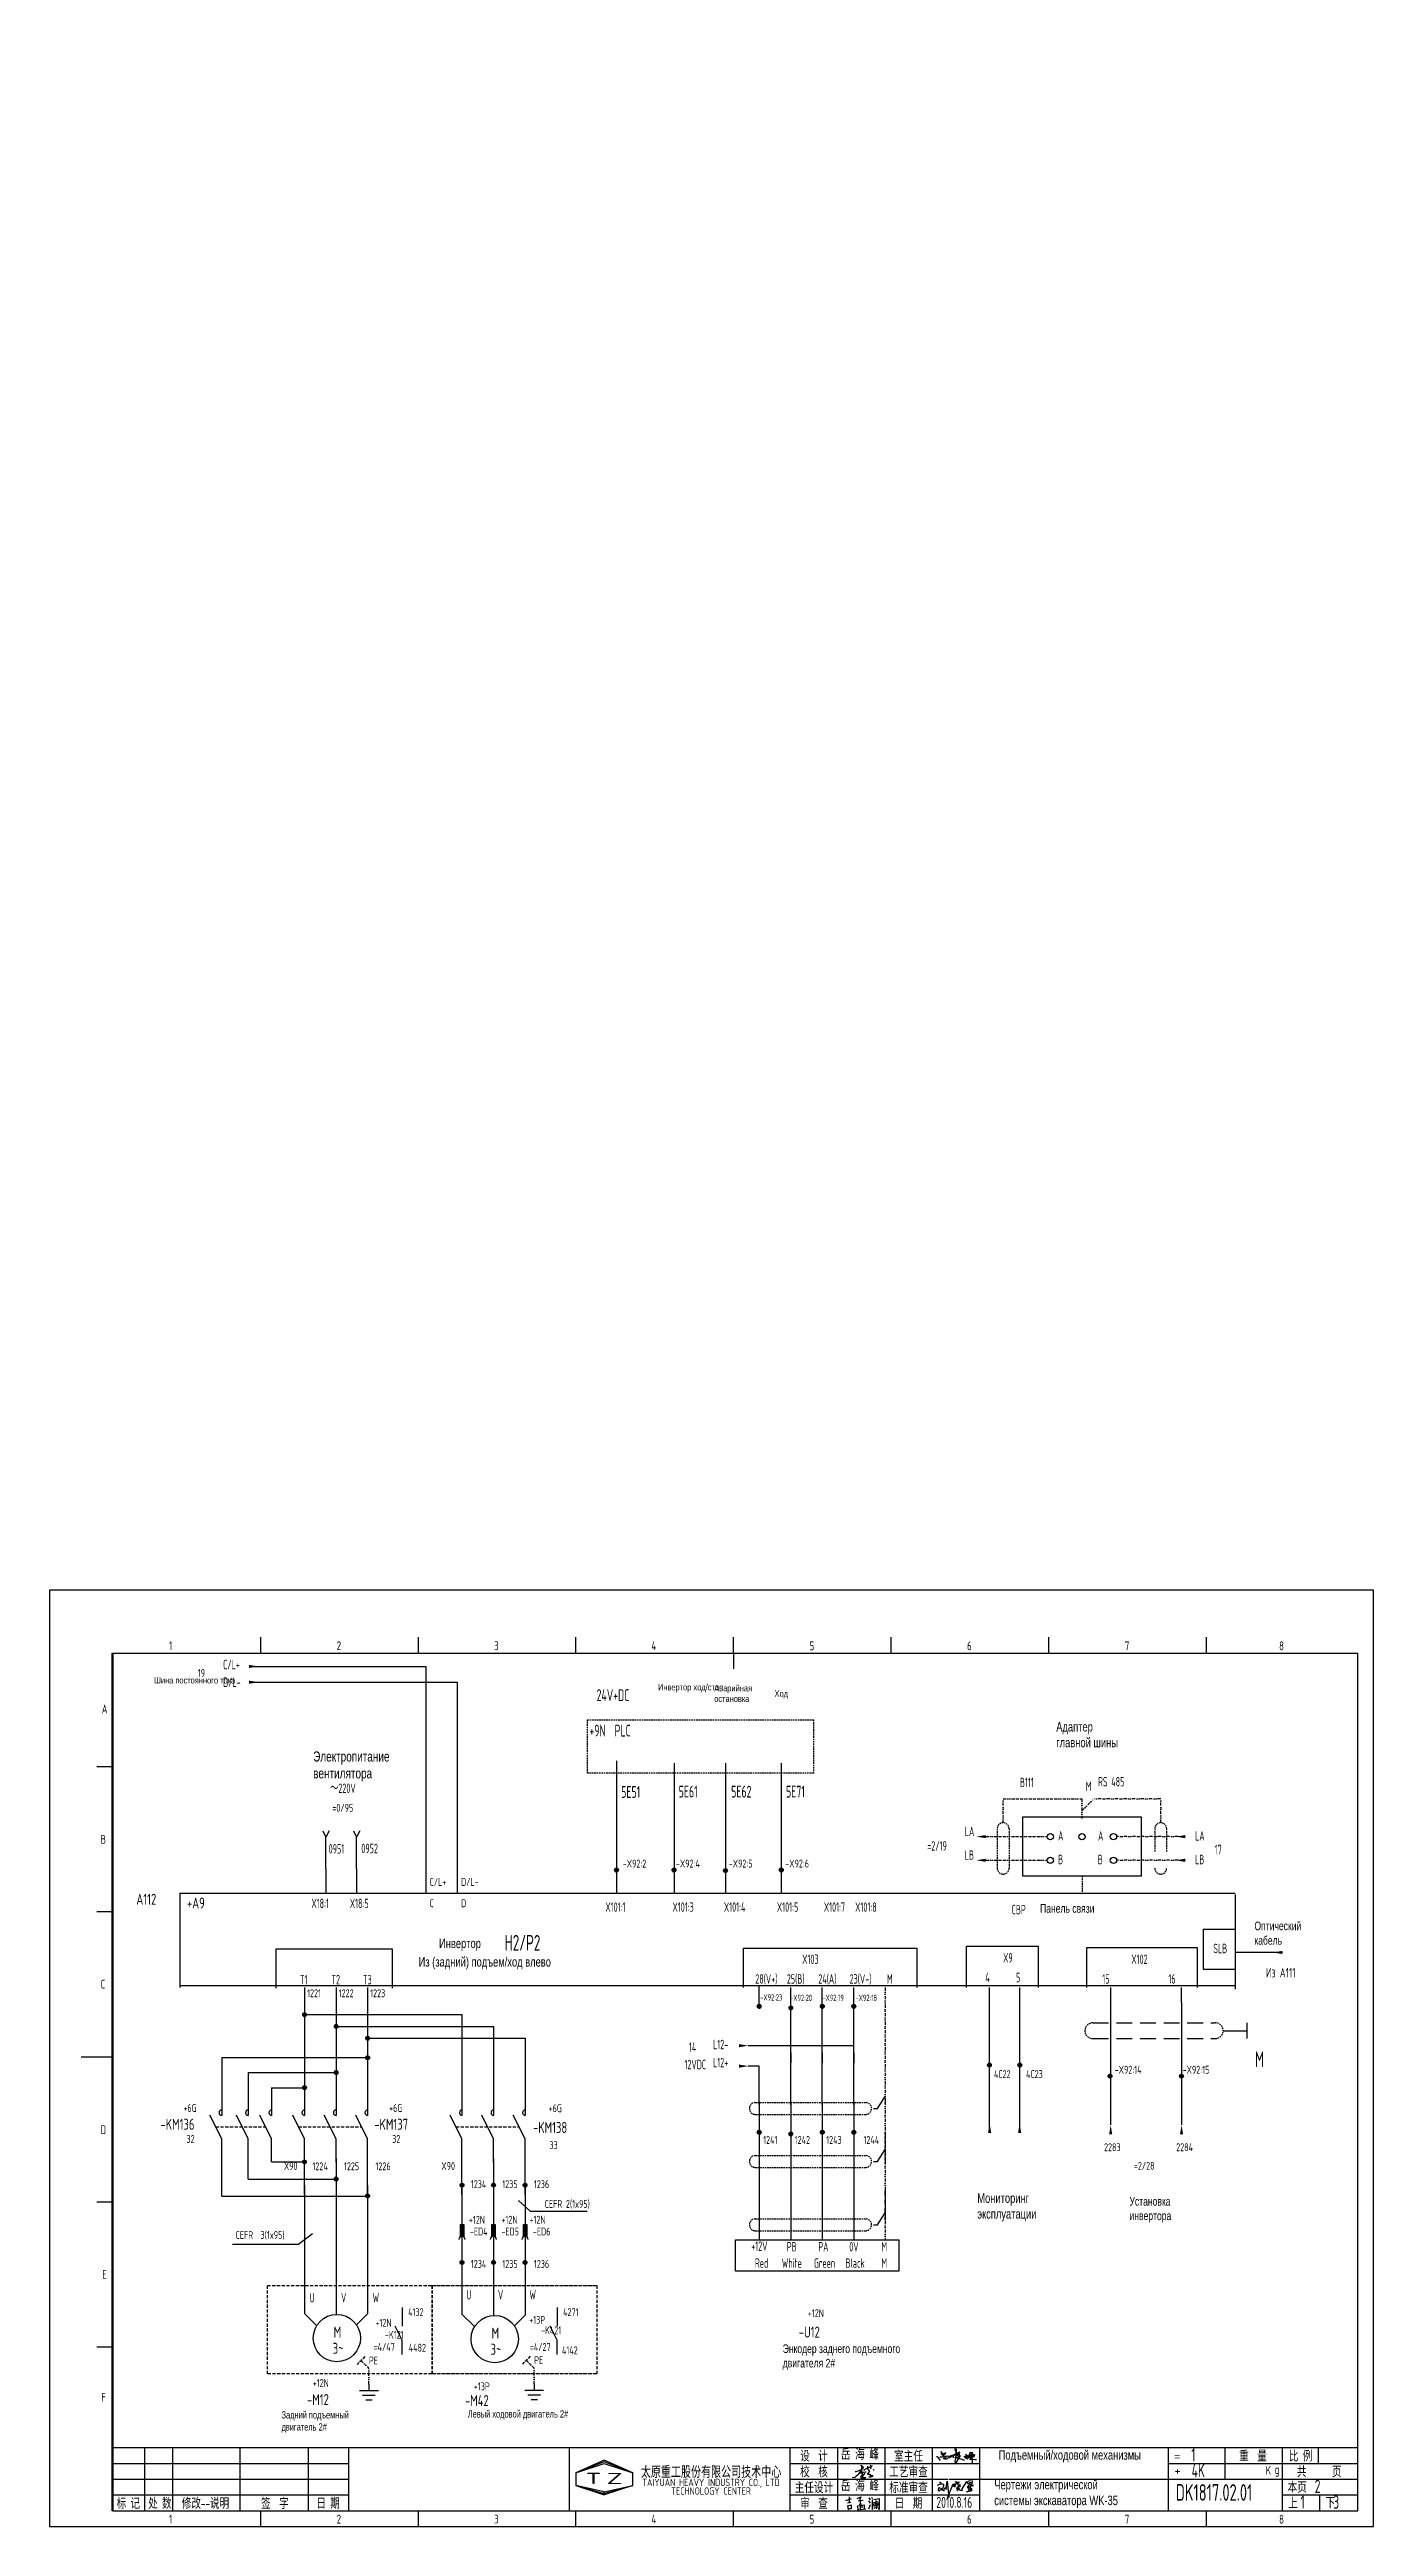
# Model space of a CAD drawing. Extents: x -2695 to 6320, y -2108 to 2608.
# Drawn here: x 478 to 898, y 121 to 906 of the extents above; entities that cross this region are included whole.
import ezdxf
from ezdxf.enums import TextEntityAlignment as Align

# ---------------------------------------------------------------- set-up
doc = ezdxf.new("R2010")
doc.units = 0
doc.header["$LTSCALE"] = 2
for name, pattern in [('DASHED2', [0.375, 0.25, -0.125]), ('DIVIDE', [1.25, 0.5, -0.25, 0, -0.25, 0, -0.25]), ('HIDDEN', [0.375, 0.25, -0.125])]:
    doc.linetypes.add(name, pattern=pattern)
doc.layers.get('0').update_dxf_attribs({"linetype": 'CONTINUOUS'})
for name, color, linetype in [('01', 7, 'CONTINUOUS'), ('11', 3, 'CONTINUOUS'), ('CONTINUOUS', 7, 'CONTINUOUS'), ('DASHED', 2, 'DASHED2'), ('DIVIDE', 1, 'DIVIDE')]:
    doc.layers.add(name, color=color, linetype=linetype)
doc.styles.add('ROMAN', font='ROMANC.shx', dxfattribs={"width": 0.7, "height": 0.7})
doc.styles.add('ROMANS', font='romans', dxfattribs={"width": 0.67, "bigfont": 'hzlib'})
doc.styles.get("Standard").update_dxf_attribs({"font": 'isocp.shx', "width": 0.707, "bigfont": 'dfst.shx'})

msp = doc.modelspace()

# ---------------------------------------------------------------- texts
at = {"ltscale": 2, "width": 0.67}
for s, p in [('-X92:23', (703.61, 287.42)), ('-X92:20', (713.09, 287.28)), ('-X92:19', (723.33, 287.28)), ('-X92:18', (733.84, 287.28))]:
    msp.add_text(s, height=2, dxfattribs=at).set_placement(p)
at = {"width": 0.707}
for s, p in [('1', (840.37, 141.25)), ('4K', (840.47, 136.23)), ('2', (879.53, 131.25)), ('1', (875.02, 126.25)), ('3', (885.41, 126.25))]:
    msp.add_text(s, height=4.2, dxfattribs=at).set_placement(p)
at = {"insert": (895.97, 906.21), "char_height": 3, "attachment_point": 1}
msp.add_mtext('\\f华文行楷|b0|i0|c134|p2;', dxfattribs=at)
at = {"ltscale": 2, "attachment_point": 1}
for s, insert, char_height, width in [('{\\fArial|b0|i0|c204|p34;Шина постоянного тока}', (511.32, 389.99), 2, 21.6275), ('{\\fArial|b0|i0|c204|p34;Инвертор ход/стоп}', (671.18, 387.79), 2, 16.3122), ('{\\fArial|b0|i0|c204|p34;Аварийная остановка}', (689.03, 387.48), 2, 16.3122), ('{\\fArial|b0|i0|c204|p34;Ход}', (708.17, 385.77), 2, 16.3122), ('{\\fArial|b0|i0|c204|p34;Адаптер главной шины}', (797.53, 375.75), 3, 20.2181), ('{\\fArial|b0|i0|c204|p34;\\H0.9167x;Электропитание вентилятора}', (561.79, 366.44), 3.5, 36.7449), ('{\\fArial|b0|i0|c204|p34;\\H0.9167x;Панель связи}', (792.39, 318.02), 3, 20.2181), ('{\\fArial|b0|i0|c204|p34;Инвертор}', (601.72, 307.05), 3, 24.8503), ('{\\fArial|b0|i0|c204|p34;\\H0.9167x;Оптический кабель}', (860.4, 312.47), 3, 20.2181), ('{\\fArial|b0|i0|c204|p34;Из (задний) подъем/ход влево}', (595.25, 301.19), 3, 42.4251), ('{\\fArial|b0|i0|c204|p34;Мониторинг эксплуатации}', (772.48, 226.26), 3, 20.2181), ('{\\fArial|b0|i0|c204|p34;\\H0.9167x;Установка инвертора}', (820.76, 225.12), 3, 20.2181), ('{\\fArial|b0|i0|c204|p34;\\H0.9167x;Энкодер заднего подъемного двигателя 2#}', (710.75, 178.38), 3, 42.7507), ('{\\fArial|b0|i0|c204|p34;\\H0.9167x;\\C6;Задний подъемный двигатель 2#}', (551.76, 157.16), 2.5, 29.1674), ('\\pi1.9915;{\\fArial|b0|i0|c204|p34;\\H0.9167x;\\C6;Левый ходовой двигатель 2#}', (608.86, 157.45), 2.5, 34.5403), ('{\\fArial|b0|i0|c204|p34;Подъемный/ходовой механизмы}', (779.26, 144.79), 3, 44.6913), ('{\\fArial|b0|i0|c204|p34;Чертежи электрической системы экскаватора WK-35}', (777.86, 135.39), 3, 44.5239)]:
    msp.add_mtext(s, dxfattribs=dict(at, insert=insert, char_height=char_height, width=width))
at = {"char_height": 3.5, "attachment_point": 1}
for s, insert, width in [('岳 海 峰', (729.19, 145.25), 12.9495), ('岳 海 峰', (729.19, 135.25), 12.9495), ('2010.8.16', (759.49, 130.02), 12.1142)]:
    msp.add_mtext(s, dxfattribs=dict(at, insert=insert, width=width))
at = {"layer": '01', "linetype": 'HIDDEN', "width": 0.67}
for s, p in [('0951', (566.71, 334.05)), ('0952', (577.08, 334.15))]:
    msp.add_text(s, height=3, dxfattribs=at).set_placement(p)
at = {"layer": '01', "color": 6, "ltscale": 2, "width": 0.67}
for s, p in [('X101:1', (654.5, 315.56)), ('X101:3', (675.79, 315.56)), ('X101:4', (692.1, 315.56)), ('X101:5', (708.91, 315.56)), ('X101:7', (723.81, 315.56)), ('X101:8', (733.74, 315.56))]:
    msp.add_text(s, height=3, dxfattribs=at).set_placement(p)
at = {"layer": '11', "color": 6, "linetype": 'ByBlock', "ltscale": 2, "width": 0.67}
for s, p in [('+12N', (611.2, 216.66)), ('+12N', (621.51, 216.66)), ('+12N', (630.41, 216.66)), ('4132', (591.92, 187.34)), ('4271', (641.07, 187.34)), ('+12N', (581.57, 183.97)), ('+13P', (630.34, 184.9)), ('4482', (592.11, 176.06)), ('4142', (640.73, 175.24)), ('+12N', (561.67, 164.88)), ('+13P', (612.76, 163.81))]:
    msp.add_text(s, height=2.5, dxfattribs=at).set_placement(p)
at = {"layer": '11', "color": 7, "linetype": 'ByBlock', "ltscale": 2, "width": 0.67}
msp.add_text('+12N', height=2.5, dxfattribs=at).set_placement((718.72, 187.01))
at = {"layer": '11', "width": 0.707}
msp.add_text('DK1817.02.01', height=5.25, dxfattribs=at).set_placement((835.43, 128.79))
at = {"layer": 'CONTINUOUS', "linetype": 'Continuous', "style": 'ROMAN'}
for s, height, width, p in [('1', 2.8, 0.7, (516.09, 398.56)), ('2', 2.8, 0.7, (569.25, 398.56)), ('3', 2.8, 0.7, (619.22, 398.56)), ('4', 2.8, 0.7, (669.12, 398.56)), ('5', 2.8, 0.7, (719.26, 398.52)), ('6', 2.8, 0.7, (769.23, 398.52)), ('7', 2.8, 0.7, (819.27, 398.52)), ('8', 2.8, 0.7, (868.22, 398.52)), ('A', 2.8, 0.7, (494.73, 378.47)), ('B', 2.8, 0.7, (494.34, 337.16)), ('C', 2.8, 0.7, (494.34, 291.21)), ('D', 2.8, 0.7, (494.34, 245.05)), ('E', 2.8, 0.7, (494.89, 199.16)), ('F', 2.8, 0.7, (494.54, 160.16)), ('T', 3.5, 1.8, (648.16, 134.12)), ('Z', 3.5, 1.8, (654.86, 134.12)), ('K', 2.8, 0.7, (864, 137.02)), ('g', 2.8, 0.7, (866.83, 137.28)), ('1', 2.8, 0.7, (516.09, 121.56)), ('2', 2.8, 0.7, (569.25, 121.56)), ('3', 2.8, 0.7, (619.22, 121.56)), ('4', 2.8, 0.7, (669.12, 121.56)), ('5', 2.8, 0.7, (719.26, 121.52)), ('6', 2.8, 0.7, (769.23, 121.52)), ('7', 2.8, 0.7, (819.27, 121.52)), ('8', 2.8, 0.7, (868.22, 121.52))]:
    msp.add_text(s, height=height, dxfattribs=dict(at, width=width)).set_placement(p)
at = {"layer": 'CONTINUOUS', "width": 0.67}
for s, height, p in [('C/L+', 3, (533.24, 392.48)), ('D/L-', 3, (533.24, 386.89)), ('～220V', 3, (567.18, 353.26)), ('B111', 3, (786.02, 355.11)), (' M', 3, (805.7, 353.86)), ('RS 485', 3, (810.79, 355.33)), ('=2/19', 3, (756.63, 334.97)), ('LA', 3, (768.52, 339.56)), (' A', 3, (796.93, 338.16)), ('A', 3, (810.79, 338.16)), ('LA', 3, (841.57, 338.16)), ('LB', 3, (768.52, 332.06)), (' B', 3, (796.93, 330.66)), ('B', 3, (810.7, 330.66)), ('LB', 3, (841.57, 330.66)), ('17', 3, (847.8, 333.81)), (' CBP', 3, (782.2, 314.77)), ('L12-', 3, (688.67, 271.99)), ('12VDC', 3, (679.6, 265.63)), ('14', 3, (681.01, 271.15)), ('L12+', 3, (688.67, 266.26)), ('M', 5, (860.55, 266.3))]:
    msp.add_text(s, height=height, dxfattribs=at).set_placement(p)
at = {"layer": 'CONTINUOUS', "color": 7, "width": 0.67}
for s, height, p in [('C/L+', 2.5, (598.74, 323.79)), ('D/L-', 2.5, (608.74, 323.79)), ('X18:1', 3, (561.24, 316.74)), ('X18:5', 3, (573.43, 316.74)), ('C', 2.5, (598.74, 317.03)), ('D', 2.5, (608.74, 317.03)), ('H2/P2', 5, (622.52, 303.25)), ('  X103', 3, (714.55, 299.03)), ('  X9', 3, (778.3, 299.48)), ('  X102', 3, (818.98, 299.03)), ('SLB', 3, (847.36, 302.43)), ('T1', 3, (557.59, 292.55)), ('T2', 3, (567.59, 292.55)), ('T3', 3, (577.59, 292.55)), ('28(V+)', 3, (702.05, 292.78)), ('25(B)', 3, (712.05, 292.78)), ('24(A)', 3, (722.05, 292.78)), ('23(V-)', 3, (731.97, 292.78)), ('M', 3, (743.82, 292.78)), ('4', 3, (775.03, 293.23)), ('5', 3, (784.77, 293.23)), ('15', 3, (812.16, 292.78)), ('16', 3, (833.11, 292.78)), ('+12V', 3, (700.78, 208.04)), ('Red', 3, (701.93, 202.66)), ('White', 3, (710.46, 202.66)), ('PB', 3, (712.05, 207.84)), ('Green', 3, (720.66, 202.66)), ('PA', 3, (722.05, 207.84)), ('Black', 3, (730.68, 202.66)), ('0V', 3, (731.87, 207.84)), ('M', 3, (742.05, 207.84)), ('M', 3, (742.05, 202.66))]:
    msp.add_text(s, height=height, dxfattribs=at).set_placement(p)
at = {"layer": 'CONTINUOUS', "color": 7, "style": 'ROMANS', "width": 0.67}
for s, p in [('A112', (505.7, 317.78)), ('-U12', (715.87, 180.53))]:
    msp.add_text(s, height=3.5, dxfattribs=at).set_placement(p)
at = {"layer": 'CONTINUOUS', "color": 1, "style": 'ROMANS', "width": 0.67}
msp.add_text('+A9', height=3.5, dxfattribs=at).set_placement((521.75, 316.61))
at = {"layer": 'CONTINUOUS', "style": 'ROMANS', "width": 0.67}
msp.add_text('Из A111', height=3.003, dxfattribs=at).set_placement((864.01, 294.73))
at = {"layer": 'CONTINUOUS', "color": 6, "width": 0.67}
for s, height, p in [('+6G', 2.5, (520.64, 252.1)), ('+6G', 2.5, (585.89, 252.1)), ('+6G', 2.5, (636.49, 252.01)), ('32', 2.5, (521.61, 242.27)), ('32', 2.5, (586.86, 242.27)), ('X90', 2.5, (552.51, 233.7)), ('X90', 2.5, (602.46, 233.7)), ('33', 2.5, (636.74, 240.3)), ('CEFR 2(1x95)', 2.5, (635.25, 221.67)), ('CEFR  3(1x95)', 2.5, (537.19, 211.82)), ('U', 3, (560.64, 191.7)), ('V', 3, (570.64, 191.7)), ('W', 3, (580.64, 191.7)), ('U', 3, (610.41, 192.62)), ('V', 3, (620.41, 192.62)), ('W', 3, (630.41, 192.62))]:
    msp.add_text(s, height=height, dxfattribs=at).set_placement(p)
at = {"layer": 'CONTINUOUS', "color": 6, "style": 'ROMANS', "width": 0.67}
for s, p in [('-KM136', (513.36, 246.42)), ('-KM137', (581.18, 246.42)), ('-KM138', (631.54, 245.41)), ('M', (568.3, 180.5)), ('M', (618.4, 180.19)), ('3~', (567.98, 175.37)), ('3~', (618.08, 175.06)), ('-M12', (559.83, 159.11)), ('-M42', (609.94, 158.8))]:
    msp.add_text(s, height=3.5, dxfattribs=at).set_placement(p)
at = {"layer": 'CONTINUOUS', "width": 0.67}
for s, p in [('设  计', (720.66, 143.12)), ('室主任', (750.66, 143.12)), ('重  量', (859.96, 143.12)), ('比 例', (875.06, 143.12)), ('主任设计', (720.66, 133.12)), ('校  核', (720.66, 138.12)), ('标准审查', (750.66, 133.12)), ('工艺审查', (750.66, 138.12)), ('本页', (873.96, 133.23)), ('共      页', (880.96, 138.13)), ('标 记', (503.16, 128.12)), ('处 数', (513.16, 128.12)), ('修改--说明', (527.63, 128.12)), ('签  字', (549.66, 128.12)), ('日 期', (566.54, 128.12)), ('审  查', (720.66, 128.12)), ('日  期', (750.66, 128.12)), ('上', (872.66, 128.14)), ('下', (884.48, 128.14))]:
    msp.add_text(s, height=3.5, dxfattribs=at).set_placement(p, align=Align.MIDDLE)
at = {"layer": 'CONTINUOUS', "linetype": 'Continuous', "style": 'ROMAN'}
for s, p in [('=', (834.89, 141.67)), ('+', (835, 136.94))]:
    msp.add_text(s, height=2.8, dxfattribs=at).set_placement(p)
at = {"layer": 'CONTINUOUS', "insert": (688.02, 135.19), "char_height": 3.3, "width": 50, "attachment_point": 5, "line_spacing_factor": 0.7125}
msp.add_mtext('{\\f宋体|b0|i0|c134|p2;太原重工股份有限公司技术中心\\P\\Fromans.shx;\\H0.6969x;TAIYUAN HEAVY INDUSTRY CO., LTD\\PTECHNOLOGY CENTER}', dxfattribs=at)
at = {"layer": 'DASHED', "color": 7, "width": 0.67}
for s, p in [('19', (525.2, 390.06)), ('=0/95', (567.89, 347.29)), ('1241', (704.55, 241.96)), ('1242', (714.55, 241.96)), ('1243', (724.55, 241.96)), ('1244', (736.36, 241.96)), ('=2/28', (822.16, 233.77))]:
    msp.add_text(s, height=2.5, dxfattribs=at).set_placement(p)
at = {"layer": 'DASHED', "color": 0, "width": 0.67}
for s, height, p in [('24V+DC', 3.75, (651.71, 382.42)), ('+9N  PLC', 3.75, (649.42, 371.16)), ('5E51', 3.75, (659.51, 351.69)), ('5E61', 3.75, (677.76, 351.81)), ('5E62', 3.75, (694.4, 351.81)), ('5E71', 3.75, (711.82, 351.81)), ('-X92:2', 2.5, (660.01, 329.61)), ('-X92:4', 2.5, (676.88, 329.61)), ('-X92:5', 2.5, (693.64, 329.61)), ('-X92:6', 2.5, (711.56, 329.61)), ('-X92:14', 2.5, (816.07, 264.24)), ('-X92:15', 2.5, (837.62, 264.24))]:
    msp.add_text(s, height=height, dxfattribs=at).set_placement(p)
at = {"layer": 'DASHED', "color": 6, "width": 0.67}
for s, p in [('1221', (559.87, 288.48)), ('1222', (569.87, 288.48)), ('1223', (579.87, 288.48)), ('1224', (561.57, 233.61)), ('1225', (571.57, 233.61)), ('1226', (581.57, 233.61)), ('1234', (611.81, 227.93)), ('1235', (621.81, 227.93)), ('1236', (631.81, 227.93)), ('-ED4', (611.51, 212.91)), ('-ED5', (621.51, 212.91)), ('-ED6', (631.51, 212.91)), ('1234', (611.81, 202.62)), ('1235', (621.81, 202.62)), ('1236', (631.81, 202.62)), ('      -K121', (577.44, 180.17)), ('      -K421', (626.98, 181.59)), ('PE', (579.47, 171.99)), ('=4/47', (580.99, 176.31)), ('=4/27', (630.55, 176.31)), ('PE', (631.91, 172.1))]:
    msp.add_text(s, height=2.5, dxfattribs=at).set_placement(p)
at = {"layer": 'DASHED', "color": 1, "width": 0.67}
for s, p in [('4C22', (777.76, 262.84)), ('4C23', (787.94, 262.84)), ('2283', (812.69, 239.65)), ('2284', (835.57, 239.65))]:
    msp.add_text(s, height=2.5, dxfattribs=at).set_placement(p)

# ---------------------------------------------------------------- blocks, each defined once
blk = doc.blocks.new('A$C5BE500A0')
for p, q in [((0, 24.1), (1.5, 23.9)), ((1.5, 23.9), (12.6, 10.8)), ((11.6, 21), (13.8, 22.8)), ((13.8, 22.8), (17.9, 23.5)), ((15.3, 41.2), (22.2, 26.1)), ((15.3, 40.1), (15.3, 41.2)), ((15.4, 37.7), (15.3, 40.1)), ((15.4, 32.4), (21, 34.6)), ((15.5, 31.8), (15.4, 32.4)), ((19.1, 30.1), (15.5, 31.8)), ((17.9, 23.5), (26, 24.9)), ((22.2, 26.1), (19.1, 30.1)), ((21, 34.6), (24.5, 35.1)), ((22.6, 18.1), (23.6, 19.3)), ((23.7, 17.3), (22.6, 18.1)), ((23.3, 27.9), (23.1, 27.8)), ((25.3, 29.5), (23.3, 27.9)), ((23.6, 19.3), (25.8, 19.9)), ((24.5, 35.1), (28.2, 35.6)), ((26.1, 16.2), (24.9, 15)), ((26.8, 30.7), (25.3, 29.5)), ((25.8, 19.9), (29.2, 20.8)), ((26, 24.9), (36.8, 26.1)), ((28.4, 20), (26.1, 16.2)), ((29.4, 34), (26.8, 30.7)), ((28.2, 35.6), (30.2, 36.8)), ((29.4, 15.2), (28.2, 15.7)), ((29.5, 22.1), (28.4, 20)), ((29.2, 20.8), (33, 21.4)), ((30.2, 38), (29.4, 34)), ((32.4, 15.1), (29.4, 15.2)), ((30.2, 22.7), (29.5, 22.1)), ((30.2, 36.8), (30.2, 38)), ((31.6, 22.6), (30.2, 22.7)), ((32.8, 22.1), (31.6, 22.6)), ((35, 16.2), (32.4, 15.1)), ((33, 21.4), (32.8, 22.1)), ((37.6, 17.7), (35, 16.2)), ((36.8, 26.1), (40.9, 26)), ((39.7, 20.3), (37.6, 17.7)), ((40.8, 21.6), (39.7, 20.3)), ((40.2, 22.8), (44.3, 25.4)), ((41.7, 24.4), (40.8, 21.6)), ((40.9, 26), (41.7, 24.4)), ((44.3, 25.4), (50.6, 27.7)), ((44.7, 18.7), (49.1, 22.6)), ((49.1, 22.6), (54.4, 27.2)), ((50.6, 27.7), (56.2, 29.3)), ((54.4, 27.2), (59.1, 30.4)), ((56.8, 20.6), (55.9, 19.6)), ((56.2, 29.3), (60.8, 29.6)), ((56.7, 31.7), (57.4, 29.6)), ((57.6, 25), (56.8, 20.6)), ((57.4, 29.6), (57.6, 25)), ((59.1, 30.4), (64.7, 33.7)), ((60.8, 29.6), (62.2, 29.2)), ((66.6, 21), (62.5, 20.6)), ((62.5, 20.6), (75.7, 18.4)), ((64.5, 17.9), (63.3, 8.5)), ((63.3, 8.5), (63.5, 0.1)), ((63.5, 0.1), (64.3, 0)), ((64.3, 0), (67.5, 2.5)), ((64.4, 48.9), (64.5, 51.6)), ((65.3, 44.3), (64.4, 48.9)), ((64.5, 51.6), (65.9, 52.2)), ((67.1, 48.5), (64.5, 17.9)), ((64.7, 33.7), (72, 37.3)), ((67.5, 39.5), (65.3, 44.3)), ((65.9, 52.2), (66.5, 51.5)), ((66.5, 51.5), (67.1, 48.5)), ((69.8, 21.4), (66.6, 21)), ((70.3, 36.3), (67.5, 39.5)), ((67.5, 2.5), (73.8, 13.7)), ((68.3, 28.6), (72.6, 29.4)), ((69.3, 29), (68.3, 28.6)), ((72, 30.5), (69.3, 29)), ((69.9, 34.1), (69.7, 33.3)), ((69.7, 33.3), (71.9, 33.6)), ((76.7, 24.1), (69.8, 21.4)), ((74.6, 36.5), (69.9, 34.1)), ((73.8, 32.8), (70.3, 36.3)), ((71.9, 33.6), (75.3, 34.2)), ((72, 37.3), (77.8, 39)), ((74.8, 31.8), (72, 30.5)), ((72.6, 29.4), (78.2, 30.4)), ((77.7, 30.8), (73.8, 32.8)), ((73.8, 13.7), (77.7, 20)), ((79.7, 39.2), (74.6, 36.5)), ((76.7, 32.6), (74.8, 31.8)), ((75.3, 34.2), (77, 34.5)), ((75.7, 18.4), (81.9, 16.6)), ((77.7, 33.5), (76.7, 32.6)), ((79.9, 25.4), (76.7, 24.1)), ((77, 34.5), (78, 34.1)), ((78, 34.1), (77.7, 33.5)), ((80.1, 30.5), (77.7, 30.8)), ((77.7, 20), (81.2, 25.6)), ((77.8, 39), (79.7, 39.2)), ((78.2, 30.4), (80.1, 30.5)), ((82.1, 26.9), (79.9, 25.4)), ((81.2, 25.6), (82.1, 26.9)), ((81.9, 16.6), (87.3, 14.8)), ((87.3, 14.8), (91.3, 12.9)), ((91.3, 12.9), (94.8, 12.6)), ((94.5, 25.2), (94.9, 23.9)), ((94.8, 12.6), (95.8, 12.8)), ((94.9, 23.9), (95.3, 23)), ((95.3, 23), (95.8, 22.8)), ((95.8, 22.8), (97, 23.3)), ((97, 23.3), (97.8, 25.3)), ((98.5, 23.8), (97.4, 25.9)), ((97.8, 25.3), (100.8, 27)), ((101.1, 23.3), (98.5, 23.8)), ((99, 31.4), (100.1, 32)), ((100.7, 21.1), (99.2, 17.4)), ((99.2, 17.4), (101.9, 20.9)), ((100.1, 32), (101.1, 31.6)), ((102.1, 27.7), (100.7, 21.1)), ((100.8, 27), (103.5, 26.5)), ((101.1, 31.6), (102.1, 30.6)), ((103.3, 23.7), (101.1, 23.3)), ((101.9, 20.9), (103.1, 21.8)), ((102.1, 30.6), (102.1, 27.7)), ((103.1, 21.8), (103.7, 20.1)), ((104.7, 23.9), (103.3, 23.7)), ((103.5, 26.5), (104.5, 25.2)), ((103.7, 20.1), (103.9, 18.5)), ((103.9, 18.5), (105, 16.1)), ((104.2, 28.7), (108.3, 26.3)), ((104.5, 25.2), (104.7, 23.9)), ((105, 16.1), (106.4, 15.7)), ((106.4, 15.7), (107.7, 17.3)), ((107.7, 17.3), (110.9, 22.6)), ((108.3, 26.3), (115.7, 20.2)), ((110.9, 22.6), (113.3, 30.9)), ((111.7, 21.6), (125.7, 23.5)), ((115.4, 22.1), (111.7, 21.6)), ((112.9, 30.9), (112.3, 30.9)), ((117.4, 32.7), (112.9, 30.9)), ((112.9, 26.9), (127.4, 26.5)), ((124.7, 26.6), (112.9, 26.9)), ((113.3, 30.9), (114.4, 35)), ((113.4, 15.2), (124.8, 14.7)), ((114.4, 35), (115.4, 38.4)), ((115.4, 38.4), (118.1, 38.8)), ((122.5, 23.3), (115.4, 22.1)), ((115.7, 20.2), (118.5, 18.9)), ((116.7, 30.8), (120.9, 31.8)), ((122.1, 34.8), (117.4, 32.7)), ((118.1, 38.8), (123.3, 38.3)), ((118.5, 18.9), (120.8, 19.6)), ((120.8, 19.6), (121.1, 20.7)), ((120.9, 31.8), (124.1, 32)), ((121.7, 31.5), (122.2, 1.9)), ((123, 28.1), (121.7, 31.5)), ((124.7, 36.8), (122.1, 34.8)), ((126.4, 24.6), (122.5, 23.3)), ((128.2, 25.5), (123, 28.1)), ((123.3, 38.3), (124.7, 36.8)), ((124.1, 32), (129.1, 31.3)), ((128.1, 26.7), (124.7, 26.6)), ((124.8, 14.7), (132, 14.1)), ((125.7, 23.5), (130.1, 23.8)), ((127.4, 26.5), (126.4, 24.6)), ((130.2, 28.3), (128.1, 26.7)), ((130.5, 24.3), (128.2, 25.5)), ((129.1, 31.3), (130.7, 30.3)), ((130.1, 23.8), (130.5, 24.3)), ((130.7, 30.3), (130.2, 28.3)), ((132, 14.1), (137.3, 13.6))]:
    blk.add_line(p, q)
blk = doc.blocks.new('POINT1')
h = blk.add_hatch()
h.set_pattern_fill('ANGLE', color=256, scale=0.01, style=0)
h.set_pattern_definition([(0, (0, 0), (0, 0.06985), [0.0508, -0.01905]), (90, (0, 0), (-0.06985, 4e-18), [0.0508, -0.01905])])
h.paths.add_polyline_path([(-0.6, 0, 1), (0.6, 0, 1)])
blk.add_circle((0, 0), 0.6)
blk = doc.blocks.new('ARROW1')
at = {"layer": 'CONTINUOUS'}
for p in [(0, 0), (12, 1), (12, -1)]:
    blk.add_line(p, (10, 0), dxfattribs=at)
blk = doc.blocks.new('sym-03-013-0')
for p, q in [((0, 0), (0, -2)), ((-3, -2), (3, -2)), ((-2, -3.5), (2, -3.5)), ((-1, -5), (1, -5))]:
    blk.add_line(p, q)
blk = doc.blocks.new('lf')
for points in [[(421.5, 320.1), (421.3, 317.6), (420, 315.1), (418.6, 312.6), (416.7, 310.5), (414.9, 308.5), (411.9, 305.6), (410.1, 304.1), (408, 302.6), (406.1, 302), (403.6, 302.6), (403.6, 303.5), (403.9, 303.5)], [(409.4, 317.6), (411.9, 317.6), (420.7, 320.5), (429.4, 326.1), (429, 328.4), (426.7, 330.1), (424.2, 331.3), (423.4, 332.6), (424.4, 333.4), (425, 330.7), (425, 327.4), (425, 324.7), (424.8, 321.8), (424.8, 320.3), (424.8, 318.7), (425, 314.7), (425, 313), (424.8, 313)], [(421.3, 316.2), (424.8, 315.9), (427.1, 316), (429.8, 316), (434.8, 316.8), (436, 316.8)], [(421.9, 314.1), (423.8, 314.1), (425.4, 313.7), (426, 313), (426.9, 312), (427.1, 312), (426.5, 310.5), (426.1, 309.5), (424.2, 306.6), (423.1, 305.4), (422.1, 304.5), (423.2, 303.3), (427.3, 303.1), (429.8, 303.1), (432.3, 302.9), (435.4, 302.7), (433.1, 299.9), (424.6, 299.5), (424, 300.4), (425.6, 303.3), (434.3, 313.5)], [(432.1, 320.3), (430.6, 321.6), (450.9, 331.7), (450.9, 332.2)], [(439.5, 330.9), (440, 324.5), (442, 320.7)], [(441.8, 320.7), (443.7, 320.1), (444.9, 317.6), (443.1, 315.5), (439.7, 311.8), (439.8, 310.6), (445.4, 311.2), (447, 310.3), (445.6, 307.4), (453.6, 308), (450.3, 304.7), (447, 303.3), (443.7, 303.1), (442.9, 303.7)], [(446.2, 333.8), (448.1, 330.5), (448.1, 326.7), (446.6, 323.8)], [(453.4, 322.4), (454.9, 322.2), (455.7, 321.8), (456.1, 321.6), (456.3, 321.4)]]:
    blk.add_lwpolyline(points)

# ---------------------------------------------------------------- hatches: boundary and pattern name
h = msp.add_hatch()
h.set_pattern_fill('_USER', color=6, scale=0.2, angle=-90, style=0, pattern_type=0)
h.set_pattern_definition([(270, (604.0343, 233.27605), (0.2, -4e-17), [])])
h.paths.add_polyline_path([(608.5, 212.63), (609.55, 212.63), (609.55, 216.34), (608.5, 216.34)])
h = msp.add_hatch()
h.set_pattern_fill('_USER', color=6, scale=0.2, angle=-90, style=0, pattern_type=0)
h.set_pattern_definition([(270, (613.99, 233.27605), (0.2, -4e-17), [])])
h.paths.add_polyline_path([(618.46, 212.63), (619.5, 212.63), (619.5, 216.34), (618.46, 216.34)])
h = msp.add_hatch()
h.set_pattern_fill('_USER', color=6, scale=0.2, angle=-90, style=0, pattern_type=0)
h.set_pattern_definition([(270, (624.02766, 233.27605), (0.2, -4e-17), [])])
h.paths.add_polyline_path([(628.5, 212.63), (629.54, 212.63), (629.54, 216.34), (628.5, 216.34)])

# ---------------------------------------------------------------- linework, layer by layer
for p, q in [((543.16, 393.39), (597.49, 393.39)), ((543.16, 388.39), (607.49, 388.39)), ((773.16, 135.62), (833.16, 135.62)), ((730.78, 128.87), (732.59, 129.52)), ((731.3, 128.1), (732.33, 128.36)), ((731.3, 127.32), (731.56, 125.9)), ((731.43, 127.19), (732.46, 127.45)), ((732.46, 126.16), (731.43, 126.16)), ((731.56, 128.36), (731.56, 128.36)), ((731.79, 130.05), (731.79, 128.24)), ((732.46, 127.45), (732.46, 126.16)), ((734.34, 129.48), (735.5, 129.99)), ((734.34, 129.48), (734.34, 129.48)), ((734.35, 125.85), (737.11, 126.21)), ((734.41, 127.19), (734.67, 125.9)), ((734.54, 127.19), (736.61, 127.45)), ((734.72, 128.7), (736.28, 128.96)), ((735.5, 127.4), (734.98, 127.66)), ((735.5, 129.99), (735.24, 129.22)), ((735.24, 129.22), (735.24, 128.96)), ((735.24, 128.96), (735.5, 127.4)), ((735.31, 127.19), (735.31, 126.16)), ((735.83, 127.32), (735.83, 126.54)), ((736.61, 127.45), (736.61, 126.03)), ((737.92, 128.76), (738.46, 128.03)), ((738.1, 129.7), (738.46, 129.07)), ((738.1, 126.22), (738.62, 127.55)), ((738.92, 129.91), (739.28, 129.28)), ((739.16, 128.97), (739.16, 125.97)), ((739.47, 127.82), (739.5, 127.13)), ((741.16, 128.03), (739.5, 127.7)), ((739.5, 127.13), (741.29, 127.43)), ((739.53, 128.19), (740.95, 128.49)), ((739.62, 129.13), (741.32, 129.49)), ((740.05, 126.78), (739.71, 126.27)), ((739.92, 127.52), (740.1, 127.37)), ((740.31, 128.82), (740.41, 126.22)), ((740.74, 127.7), (740.56, 127.37)), ((740.73, 126.95), (741.07, 126.61)), ((741.35, 126.03), (741.07, 126.34)), ((741.29, 127.43), (741.16, 128.03)), ((741.32, 129.49), (741.35, 129.49)), ((741.35, 129.49), (741.35, 126.03))]:
    msp.add_line(p, q)
at = {"ltscale": 2}
for p, q in [((519.53, 321.53), (854.28, 321.53)), ((844.12, 310.11), (844.12, 297.33)), ((844.12, 310.11), (854.28, 310.11)), ((869.28, 302.67), (854.28, 302.67)), ((519.53, 292.16), (854.28, 292.16)), ((703.24, 285.5), (703.24, 292.32)), ((844.12, 297.33), (854.28, 297.33)), ((733.3, 273.11), (699.84, 273.11)), ((703.3, 266.62), (699.84, 266.62))]:
    msp.add_line(p, q, dxfattribs=at)
at = {"color": 6, "ltscale": 2}
for p, q in [((532.79, 269.32), (579.07, 269.32)), ((541.19, 264.59), (569.07, 264.59)), ((548.61, 259.78), (559.07, 259.78)), ((548.61, 236.27), (559.07, 236.27)), ((541.19, 230.79), (569.07, 230.79)), ((532.79, 225.35), (579.07, 225.35)), ((626.98, 224), (630.6, 220.61)), ((630.6, 220.61), (648.69, 220.61)), ((561.63, 213.45), (557.11, 210.06)), ((557.11, 210.06), (536.24, 210.06))]:
    msp.add_line(p, q, dxfattribs=at)
at = {"color": 6}
for points in [[(609.55, 216.34), (609.55, 212.63), (608.5, 212.63), (608.5, 216.34)], [(619.5, 216.34), (619.5, 212.63), (618.46, 212.63), (618.46, 216.34)], [(629.54, 216.34), (629.54, 212.63), (628.5, 212.63), (628.5, 216.34)]]:
    msp.add_lwpolyline(points, close=True, dxfattribs=at)
at = {"color": 6, "ltscale": 2}
for centre in [(532.79, 251.86), (541.19, 251.86), (548.62, 251.86), (559.07, 251.86), (569.07, 251.86), (579.07, 251.86), (609.08, 251.86), (619.08, 251.86), (629.09, 251.86)]:
    msp.add_arc(centre, 0.846, 90, 270, dxfattribs=at)
at = {"color": 3}
for points in [[(541.41, 393.89), (541.41, 392.89), (544.41, 393.39)], [(541.41, 388.89), (541.41, 387.89), (544.41, 388.39)], [(696.84, 273.61), (696.84, 272.61), (699.84, 273.11)], [(696.9, 267.12), (696.9, 266.12), (699.9, 266.62)]]:
    msp.add_solid(points, dxfattribs=at)
at = {"layer": '01', "linetype": 'Continuous', "ltscale": 2}
for p, q in [((658.03, 363.49), (658.03, 321.51)), ((676.29, 362.71), (676.29, 321.51)), ((692.59, 362.71), (692.59, 321.51)), ((710.31, 362.71), (710.31, 321.51)), ((565.83, 329.21), (565.83, 321.25)), ((575.56, 329.21), (575.56, 321.25)), ((769.08, 304.72), (791.83, 304.72)), ((769.08, 291.53), (769.08, 304.72)), ((791.83, 304.72), (791.83, 291.53)), ((807.25, 304.26), (842.25, 304.26)), ((807.25, 291.53), (807.25, 304.26)), ((842.25, 304.26), (842.25, 291.53)), ((814.75, 291.53), (814.75, 247.96)), ((837.25, 286.76), (837.25, 291.53))]:
    msp.add_line(p, q, dxfattribs=at)
at = {"layer": '01', "linetype": 'HIDDEN'}
msp.add_line((805.8, 326.91), (805.8, 321.76), dxfattribs=at)
at = {"layer": '01', "color": 6, "ltscale": 2}
for p, q in [((559.07, 282.96), (609.01, 282.96)), ((569.07, 279.21), (619.01, 279.21)), ((579.07, 275.46), (629.01, 275.46))]:
    msp.add_line(p, q, dxfattribs=at)
at = {"layer": '01', "color": 6, "linetype": 'DASHED2', "ltscale": 2}
for p, q in [((530.9, 247.37), (546.72, 247.37)), ((557.17, 247.37), (577.17, 247.37)), ((607.12, 247.37), (627.12, 247.37))]:
    msp.add_line(p, q, dxfattribs=at)
at = {"layer": '01', "color": 6, "ltscale": 2}
for centre in [(609.03, 211.63), (618.98, 211.63), (629.02, 211.63)]:
    msp.add_arc(centre, 1, 0, 180, dxfattribs=at)
at = {"layer": 'CONTINUOUS', "color": 3}
for p, q in [((898.16, 417.62), (478.16, 417.62)), ((478.16, 417.62), (478.16, 120.62)), ((898.16, 120.62), (898.16, 417.62)), ((478.16, 120.62), (898.16, 120.62))]:
    msp.add_line(p, q, dxfattribs=at)
at = {"layer": 'CONTINUOUS', "linetype": 'Continuous'}
for p, q in [((545.16, 397.62), (545.16, 402.62)), ((595.16, 397.62), (595.16, 402.62)), ((645.16, 397.62), (645.16, 402.62)), ((745.16, 397.62), (745.16, 402.62)), ((795.16, 397.62), (795.16, 402.62)), ((845.16, 397.62), (845.16, 402.62)), ((493.16, 361.62), (498.16, 361.62)), ((493.16, 315.62), (498.16, 315.62)), ((488.16, 269.62), (498.16, 269.62)), ((493.16, 223.62), (498.16, 223.62)), ((493.16, 177.62), (498.16, 177.62)), ((498.16, 145.62), (893.16, 145.62)), ((508.44, 125.62), (508.44, 145.62)), ((517.27, 125.62), (517.27, 145.62)), ((538.5, 145.62), (538.5, 125.62)), ((560.16, 145.62), (560.16, 125.62)), ((573.16, 125.62), (573.16, 145.62)), ((643.16, 125.62), (643.16, 145.62)), ((654.16, 141.62), (645.16, 137.62)), ((663.16, 137.62), (654.16, 141.62)), ((713.16, 125.62), (713.16, 145.62)), ((728.16, 145.62), (728.16, 125.62)), ((743.16, 145.62), (743.16, 125.62)), ((758.16, 145.62), (758.16, 125.62)), ((773.16, 145.62), (773.16, 125.62)), ((833.16, 125.62), (833.16, 145.62)), ((851.06, 145.62), (851.06, 135.62)), ((869.16, 145.62), (869.16, 125.62)), ((498.16, 140.62), (573.16, 140.62)), ((498.16, 135.62), (573.16, 135.62)), ((654.16, 141.12), (645.16, 137.62)), ((645.16, 137.62), (654.16, 140.62)), ((645.16, 137.62), (645.16, 133.62)), ((645.16, 133.62), (654.16, 130.62)), ((654.16, 131.62), (645.16, 133.62)), ((645.16, 133.62), (654.16, 131.12)), ((663.16, 137.62), (654.16, 141.12)), ((654.16, 140.62), (663.16, 137.62)), ((654.16, 131.12), (663.16, 133.62)), ((663.16, 133.62), (654.16, 130.62)), ((654.16, 131.62), (663.16, 133.62)), ((663.16, 133.62), (663.16, 137.62)), ((713.16, 140.62), (763.16, 140.62)), ((713.16, 135.62), (763.16, 135.62)), ((763.16, 140.62), (773.16, 140.62)), ((763.16, 140.62), (773.16, 140.62)), ((763.49, 135.62), (773.16, 135.62)), ((833.16, 140.62), (893.16, 140.62)), ((833.16, 135.62), (893.16, 135.62)), ((498.16, 130.62), (573.16, 130.62)), ((654.16, 130.62), (654.16, 131.62)), ((654.16, 130.62), (654.16, 131.62)), ((713.16, 130.62), (763.16, 130.62)), ((763.16, 130.62), (773.16, 130.62)), ((869.16, 130.62), (893.16, 130.62)), ((545.16, 120.62), (545.16, 125.62)), ((595.16, 120.62), (595.16, 125.62)), ((645.16, 120.62), (645.16, 125.62)), ((745.16, 120.62), (745.16, 125.62)), ((795.16, 120.62), (795.16, 125.62)), ((845.16, 120.62), (845.16, 125.62))]:
    msp.add_line(p, q, dxfattribs=at)
at = {"layer": 'CONTINUOUS'}
for p, q in [((695.16, 397.62), (695.16, 402.62)), ((498.16, 397.62), (893.16, 397.62)), ((597.49, 393.39), (597.49, 347.21)), ((695.16, 397.62), (695.16, 392.62)), ((893.16, 125.62), (893.16, 397.62)), ((607.49, 388.39), (607.49, 347.21)), ((786.93, 345.66), (824.43, 345.66)), ((786.93, 326.91), (786.93, 345.66)), ((824.43, 345.66), (824.43, 326.91)), ((824.43, 326.91), (786.93, 326.91)), ((854.28, 321.05), (854.28, 291.05)), ((837.25, 286.76), (837.25, 247.96)), ((850.48, 277.85), (857.98, 277.85)), ((857.98, 280.35), (857.98, 275.35)), ((880.66, 145.62), (880.66, 140.62)), ((759.82, 133.64), (760.08, 133.85)), ((759.82, 133.64), (760.08, 133.85)), ((759.82, 133.64), (760.08, 133.85)), ((759.82, 133.64), (760.08, 133.85)), ((760.08, 133.85), (760.43, 134)), ((760.08, 133.85), (760.43, 134)), ((760.08, 133.85), (760.43, 134)), ((760.08, 133.85), (760.43, 134)), ((760.43, 134), (760.79, 134.1)), ((760.43, 134), (760.79, 134.1)), ((760.43, 134), (760.79, 134.1)), ((760.43, 134), (760.79, 134.1)), ((760.49, 134.82), (760.84, 134.61)), ((760.49, 134.82), (760.84, 134.61)), ((760.49, 134.82), (760.84, 134.61)), ((760.49, 134.82), (760.84, 134.61)), ((760.79, 134.1), (761.3, 134.15)), ((760.79, 134.1), (761.3, 134.15)), ((760.79, 134.1), (761.3, 134.15)), ((760.79, 134.1), (761.3, 134.15)), ((760.84, 134.61), (760.89, 134.46)), ((760.84, 134.61), (760.89, 134.46)), ((760.84, 134.61), (760.89, 134.46)), ((760.84, 134.61), (760.89, 134.46)), ((760.89, 134.46), (760.89, 134.15)), ((760.89, 134.46), (760.89, 134.15)), ((760.89, 134.46), (760.89, 134.15)), ((760.89, 134.46), (760.89, 134.15)), ((761.3, 134.15), (761.71, 134.05)), ((761.3, 134.15), (761.71, 134.05)), ((761.3, 134.15), (761.71, 134.05)), ((761.3, 134.15), (761.71, 134.05)), ((761.71, 134.05), (761.71, 133.85)), ((761.71, 134.05), (761.71, 133.85)), ((761.71, 134.05), (761.71, 133.85)), ((761.71, 134.05), (761.71, 133.85)), ((761.71, 133.85), (761.71, 133.44)), ((761.71, 133.85), (761.71, 133.44)), ((761.71, 133.85), (761.71, 133.44)), ((761.71, 133.85), (761.71, 133.44)), ((762.63, 132.32), (762.88, 134.97)), ((762.63, 132.32), (762.88, 134.97)), ((762.63, 132.32), (762.88, 134.97)), ((762.63, 132.32), (762.88, 134.97)), ((762.88, 134.97), (763.5, 129.77)), ((762.88, 134.97), (763.5, 129.77)), ((762.88, 134.97), (763.5, 129.77)), ((762.88, 134.97), (763.5, 129.77)), ((763.04, 129.72), (764.83, 134.13)), ((763.04, 129.72), (764.83, 134.13)), ((763.04, 129.72), (764.83, 134.13)), ((763.04, 129.72), (764.83, 134.13)), ((764.87, 134.06), (764.98, 133.58)), ((764.87, 134.06), (764.98, 133.58)), ((764.87, 134.06), (764.98, 133.58)), ((764.87, 134.06), (764.98, 133.58)), ((764.98, 134.06), (765.13, 134.17)), ((764.98, 134.06), (765.13, 134.17)), ((764.98, 134.06), (765.13, 134.17)), ((764.98, 134.06), (765.13, 134.17)), ((765.09, 133.25), (764.98, 134.06)), ((765.09, 133.25), (764.98, 134.06)), ((765.09, 133.25), (764.98, 134.06)), ((765.09, 133.25), (764.98, 134.06)), ((764.98, 133.58), (765.09, 133.25)), ((764.98, 133.58), (765.09, 133.25)), ((764.98, 133.58), (765.09, 133.25)), ((764.98, 133.58), (765.09, 133.25)), ((765.13, 134.17), (765.27, 134.17)), ((765.13, 134.17), (765.27, 134.17)), ((765.13, 134.17), (765.27, 134.17)), ((765.13, 134.17), (765.27, 134.17)), ((765.2, 133.47), (765.24, 133.73)), ((765.2, 133.47), (765.24, 133.73)), ((765.2, 133.47), (765.24, 133.73)), ((765.2, 133.47), (765.24, 133.73)), ((765.24, 133.73), (765.31, 133.91)), ((765.24, 133.73), (765.31, 133.91)), ((765.24, 133.73), (765.31, 133.91)), ((765.24, 133.73), (765.31, 133.91)), ((765.27, 134.17), (765.42, 133.84)), ((765.27, 134.17), (765.42, 133.84)), ((765.27, 134.17), (765.42, 133.84)), ((765.27, 134.17), (765.42, 133.84)), ((765.31, 133.91), (765.57, 134.09)), ((765.31, 133.91), (765.57, 134.09)), ((765.31, 133.91), (765.57, 134.09)), ((765.31, 133.91), (765.57, 134.09)), ((765.42, 133.84), (765.42, 133.47)), ((765.42, 133.84), (765.42, 133.47)), ((765.42, 133.84), (765.42, 133.47)), ((765.42, 133.84), (765.42, 133.47)), ((765.53, 134.83), (766.67, 133.54)), ((765.72, 134.61), (765.53, 134.83)), ((765.53, 134.83), (766.67, 133.54)), ((765.72, 134.61), (765.53, 134.83)), ((765.53, 134.83), (766.67, 133.54)), ((765.72, 134.61), (765.53, 134.83)), ((765.53, 134.83), (766.67, 133.54)), ((765.72, 134.61), (765.53, 134.83)), ((765.57, 134.09), (765.97, 134.28)), ((765.57, 134.09), (765.97, 134.28)), ((765.57, 134.09), (765.97, 134.28)), ((765.57, 134.09), (765.97, 134.28)), ((766.82, 134.53), (765.72, 134.61)), ((766.82, 134.53), (765.72, 134.61)), ((766.82, 134.53), (765.72, 134.61)), ((766.82, 134.53), (765.72, 134.61)), ((765.97, 134.28), (766.49, 134.42)), ((765.97, 134.28), (766.49, 134.42)), ((765.97, 134.28), (766.49, 134.42)), ((765.97, 134.28), (766.49, 134.42)), ((766.78, 133.73), (766.34, 133.18)), ((766.78, 133.73), (766.34, 133.18)), ((766.78, 133.73), (766.34, 133.18)), ((766.78, 133.73), (766.34, 133.18)), ((766.49, 134.42), (766.82, 134.53)), ((766.49, 134.42), (766.82, 134.53)), ((766.49, 134.42), (766.82, 134.53)), ((766.49, 134.42), (766.82, 134.53)), ((767.04, 133.8), (766.78, 133.73)), ((767.04, 133.8), (766.78, 133.73)), ((767.04, 133.8), (766.78, 133.73)), ((767.04, 133.8), (766.78, 133.73)), ((767.15, 133.54), (767.04, 133.8)), ((767.15, 133.54), (767.04, 133.8)), ((767.15, 133.54), (767.04, 133.8)), ((767.15, 133.54), (767.04, 133.8)), ((767.69, 132.53), (769.2, 134.91)), ((767.69, 132.53), (769.2, 134.91)), ((767.69, 132.53), (769.2, 134.91)), ((767.69, 132.53), (769.2, 134.91)), ((769.18, 134.84), (769.31, 134.41)), ((769.18, 134.84), (769.31, 134.41)), ((769.18, 134.84), (769.31, 134.41)), ((769.18, 134.84), (769.31, 134.41)), ((769.28, 134.58), (769.64, 135)), ((769.28, 134.58), (769.64, 135)), ((769.28, 134.58), (769.64, 135)), ((769.28, 134.58), (769.64, 135)), ((769.31, 134.41), (769.54, 134.15)), ((769.31, 134.41), (769.54, 134.15)), ((769.31, 134.41), (769.54, 134.15)), ((769.31, 134.41), (769.54, 134.15)), ((769.64, 133.63), (769.48, 133.3)), ((769.64, 133.63), (769.48, 133.3)), ((769.64, 133.63), (769.48, 133.3)), ((769.64, 133.63), (769.48, 133.3)), ((769.54, 134.15), (769.67, 134.12)), ((769.54, 134.15), (769.67, 134.12)), ((769.54, 134.15), (769.67, 134.12)), ((769.54, 134.15), (769.67, 134.12)), ((769.64, 135), (769.94, 135.1)), ((769.64, 135), (769.94, 135.1)), ((769.64, 135), (769.94, 135.1)), ((769.64, 135), (769.94, 135.1)), ((769.74, 133.76), (769.64, 133.63)), ((769.74, 133.76), (769.64, 133.63)), ((769.74, 133.76), (769.64, 133.63)), ((769.74, 133.76), (769.64, 133.63)), ((769.87, 134.15), (769.94, 134.38)), ((769.87, 134.15), (769.94, 134.38)), ((769.87, 134.15), (769.94, 134.38)), ((769.87, 134.15), (769.94, 134.38)), ((770.07, 133.92), (769.87, 134.15)), ((770.07, 133.92), (769.87, 134.15)), ((770.07, 133.92), (769.87, 134.15)), ((770.07, 133.92), (769.87, 134.15)), ((769.94, 135.1), (770.33, 135.2)), ((769.94, 135.1), (770.33, 135.2)), ((769.94, 135.1), (770.33, 135.2)), ((769.94, 135.1), (770.33, 135.2)), ((769.94, 134.38), (770.13, 134.54)), ((769.94, 134.38), (770.13, 134.54)), ((769.94, 134.38), (770.13, 134.54)), ((769.94, 134.38), (770.13, 134.54)), ((770.49, 133.96), (770.07, 133.92)), ((770.49, 133.96), (770.07, 133.92)), ((770.49, 133.96), (770.07, 133.92)), ((770.49, 133.96), (770.07, 133.92)), ((770.13, 134.54), (770.39, 134.61)), ((770.13, 134.54), (770.39, 134.61)), ((770.13, 134.54), (770.39, 134.61)), ((770.13, 134.54), (770.39, 134.61)), ((770.26, 133.83), (770.29, 133.47)), ((771.24, 133.63), (770.26, 133.83)), ((770.26, 133.83), (770.29, 133.47)), ((771.24, 133.63), (770.26, 133.83)), ((770.26, 133.83), (770.29, 133.47)), ((771.24, 133.63), (770.26, 133.83)), ((770.26, 133.83), (770.29, 133.47)), ((771.24, 133.63), (770.26, 133.83)), ((770.39, 134.61), (770.49, 134.64)), ((770.39, 134.61), (770.49, 134.64)), ((770.39, 134.61), (770.49, 134.64)), ((770.39, 134.61), (770.49, 134.64)), ((770.75, 134.22), (770.49, 133.96)), ((770.75, 134.22), (770.49, 133.96)), ((770.75, 134.22), (770.49, 133.96)), ((770.75, 134.22), (770.49, 133.96)), ((770.59, 135.2), (770.82, 135.07)), ((770.59, 135.2), (770.82, 135.07)), ((770.59, 135.2), (770.82, 135.07)), ((770.59, 135.2), (770.82, 135.07)), ((770.72, 133.47), (771.24, 133.63)), ((770.72, 133.47), (771.24, 133.63)), ((770.72, 133.47), (771.24, 133.63)), ((770.72, 133.47), (771.24, 133.63)), ((770.85, 134.68), (770.75, 134.22)), ((770.85, 134.68), (770.75, 134.22)), ((770.85, 134.68), (770.75, 134.22)), ((770.85, 134.68), (770.75, 134.22)), ((770.82, 135.07), (770.85, 134.68)), ((770.82, 135.07), (770.85, 134.68)), ((770.82, 135.07), (770.85, 134.68)), ((770.82, 135.07), (770.85, 134.68)), ((760.18, 132.42), (760.28, 132.78)), ((760.18, 132.42), (760.28, 132.78)), ((760.18, 132.42), (760.28, 132.78)), ((760.18, 132.42), (760.28, 132.78)), ((760.18, 132.12), (760.18, 132.42)), ((760.18, 132.12), (760.18, 132.42)), ((760.18, 132.12), (760.18, 132.42)), ((760.18, 132.12), (760.18, 132.42)), ((760.43, 131.86), (760.18, 132.12)), ((760.43, 131.86), (760.18, 132.12)), ((760.43, 131.86), (760.18, 132.12)), ((760.43, 131.86), (760.18, 132.12)), ((760.28, 132.78), (760.33, 132.93)), ((760.28, 132.78), (760.33, 132.93)), ((760.28, 132.78), (760.33, 132.93)), ((760.28, 132.78), (760.33, 132.93)), ((760.33, 132.93), (760.54, 132.88)), ((760.33, 132.93), (760.54, 132.88)), ((760.33, 132.93), (760.54, 132.88)), ((760.33, 132.93), (760.54, 132.88)), ((761.1, 132.42), (760.43, 131.86)), ((761.1, 132.42), (760.43, 131.86)), ((761.1, 132.42), (760.43, 131.86)), ((761.1, 132.42), (760.43, 131.86)), ((760.54, 132.88), (760.89, 132.73)), ((760.54, 132.88), (760.89, 132.73)), ((760.54, 132.88), (760.89, 132.73)), ((760.54, 132.88), (760.89, 132.73)), ((760.89, 132.73), (761.25, 132.37)), ((760.89, 132.73), (761.25, 132.37)), ((760.89, 132.73), (761.25, 132.37)), ((760.89, 132.73), (761.25, 132.37)), ((761.4, 132.68), (761.1, 132.42)), ((761.4, 132.68), (761.1, 132.42)), ((761.4, 132.68), (761.1, 132.42)), ((761.4, 132.68), (761.1, 132.42)), ((761.25, 132.37), (761.56, 132.12)), ((761.25, 132.37), (761.56, 132.12)), ((761.25, 132.37), (761.56, 132.12)), ((761.25, 132.37), (761.56, 132.12)), ((761.61, 133.08), (761.4, 132.68)), ((761.61, 133.08), (761.4, 132.68)), ((761.61, 133.08), (761.4, 132.68)), ((761.61, 133.08), (761.4, 132.68)), ((761.56, 132.12), (761.71, 132.01)), ((761.56, 132.12), (761.71, 132.01)), ((761.56, 132.12), (761.71, 132.01)), ((761.56, 132.12), (761.71, 132.01)), ((761.71, 133.44), (761.61, 133.08)), ((761.71, 133.44), (761.61, 133.08)), ((761.71, 133.44), (761.61, 133.08)), ((761.71, 133.44), (761.61, 133.08)), ((761.71, 132.01), (762.02, 131.91)), ((761.71, 132.01), (762.02, 131.91)), ((761.71, 132.01), (762.02, 131.91)), ((761.71, 132.01), (762.02, 131.91)), ((762.02, 132.52), (762.17, 132.78)), ((762.02, 132.52), (762.17, 132.78)), ((762.02, 132.52), (762.17, 132.78)), ((762.02, 132.52), (762.17, 132.78)), ((762.02, 131.91), (762.02, 132.52)), ((762.02, 131.91), (762.02, 132.52)), ((762.02, 131.91), (762.02, 132.52)), ((762.02, 131.91), (762.02, 132.52)), ((762.17, 132.78), (762.37, 132.98)), ((762.17, 132.78), (762.37, 132.98)), ((762.17, 132.78), (762.37, 132.98)), ((762.17, 132.78), (762.37, 132.98)), ((762.37, 132.98), (762.42, 132.88)), ((762.37, 132.98), (762.42, 132.88)), ((762.37, 132.98), (762.42, 132.88)), ((762.37, 132.98), (762.42, 132.88)), ((762.42, 132.88), (762.58, 132.52)), ((762.42, 132.88), (762.58, 132.52)), ((762.42, 132.88), (762.58, 132.52)), ((762.42, 132.88), (762.58, 132.52)), ((762.58, 132.52), (762.58, 132.42)), ((762.58, 132.52), (762.58, 132.42)), ((762.58, 132.52), (762.58, 132.42)), ((762.58, 132.52), (762.58, 132.42)), ((762.58, 132.42), (762.63, 132.32)), ((762.58, 132.42), (762.63, 132.32)), ((762.58, 132.42), (762.63, 132.32)), ((762.58, 132.42), (762.63, 132.32)), ((765.24, 133.21), (765.2, 133.47)), ((765.24, 133.21), (765.2, 133.47)), ((765.24, 133.21), (765.2, 133.47)), ((765.24, 133.21), (765.2, 133.47)), ((765.35, 133.14), (765.24, 133.21)), ((765.35, 133.14), (765.24, 133.21)), ((765.35, 133.14), (765.24, 133.21)), ((765.35, 133.14), (765.24, 133.21)), ((765.42, 133.47), (765.35, 133.14)), ((765.42, 133.47), (765.35, 133.14)), ((765.42, 133.47), (765.35, 133.14)), ((765.42, 133.47), (765.35, 133.14)), ((766.05, 132.88), (765.83, 132.66)), ((766.05, 132.88), (765.83, 132.66)), ((766.05, 132.88), (765.83, 132.66)), ((766.05, 132.88), (765.83, 132.66)), ((765.83, 132.66), (765.94, 132.7)), ((765.83, 132.66), (765.94, 132.7)), ((765.83, 132.66), (765.94, 132.7)), ((765.83, 132.66), (765.94, 132.7)), ((765.94, 132.7), (766.63, 132.92)), ((765.94, 132.7), (766.63, 132.92)), ((765.94, 132.7), (766.63, 132.92)), ((765.94, 132.7), (766.63, 132.92)), ((766.01, 131.89), (766.6, 132.59)), ((766.01, 131.89), (766.6, 132.59)), ((766.01, 131.89), (766.6, 132.59)), ((766.01, 131.89), (766.6, 132.59)), ((766.45, 132.44), (766.01, 131.89)), ((766.45, 132.44), (766.01, 131.89)), ((766.45, 132.44), (766.01, 131.89)), ((766.45, 132.44), (766.01, 131.89)), ((766.34, 133.18), (766.05, 132.88)), ((766.34, 133.18), (766.05, 132.88)), ((766.34, 133.18), (766.05, 132.88)), ((766.34, 133.18), (766.05, 132.88)), ((766.82, 132.88), (766.45, 132.44)), ((766.82, 132.88), (766.45, 132.44)), ((766.82, 132.88), (766.45, 132.44)), ((766.82, 132.88), (766.45, 132.44)), ((766.6, 132.59), (766.67, 132.59)), ((766.6, 132.59), (766.67, 132.59)), ((766.6, 132.59), (766.67, 132.59)), ((766.6, 132.59), (766.67, 132.59)), ((766.63, 132.92), (766.78, 132.88)), ((766.63, 132.92), (766.78, 132.88)), ((766.63, 132.92), (766.78, 132.88)), ((766.63, 132.92), (766.78, 132.88)), ((766.67, 133.54), (767, 133.29)), ((766.67, 133.54), (767, 133.29)), ((766.67, 133.54), (767, 133.29)), ((766.67, 133.54), (767, 133.29)), ((766.67, 132.59), (766.78, 132.33)), ((766.67, 132.59), (766.78, 132.33)), ((766.67, 132.59), (766.78, 132.33)), ((766.67, 132.59), (766.78, 132.33)), ((766.78, 132.88), (766.82, 132.88)), ((766.78, 132.88), (766.82, 132.88)), ((766.78, 132.88), (766.82, 132.88)), ((766.78, 132.88), (766.82, 132.88)), ((766.78, 132.33), (766.96, 132.18)), ((766.78, 132.33), (766.96, 132.18)), ((766.78, 132.33), (766.96, 132.18)), ((766.78, 132.33), (766.96, 132.18)), ((766.96, 132.18), (767.74, 132.11)), ((766.96, 132.18), (767.74, 132.11)), ((766.96, 132.18), (767.74, 132.11)), ((766.96, 132.18), (767.74, 132.11)), ((767, 133.29), (767.15, 133.54)), ((767, 133.29), (767.15, 133.54)), ((767, 133.29), (767.15, 133.54)), ((767, 133.29), (767.15, 133.54)), ((767.75, 132.12), (767.69, 132.53)), ((767.75, 132.12), (767.69, 132.53)), ((767.75, 132.12), (767.69, 132.53)), ((767.75, 132.12), (767.69, 132.53)), ((769.02, 131.61), (770.88, 132)), ((769.02, 131.61), (770.88, 132)), ((769.02, 131.61), (770.88, 132)), ((769.02, 131.61), (770.88, 132)), ((770.36, 131.9), (769.02, 131.61)), ((770.36, 131.9), (769.02, 131.61)), ((770.36, 131.9), (769.02, 131.61)), ((770.36, 131.9), (769.02, 131.61)), ((769.48, 133.3), (769.28, 133.01)), ((769.48, 133.3), (769.28, 133.01)), ((769.48, 133.3), (769.28, 133.01)), ((769.48, 133.3), (769.28, 133.01)), ((769.28, 133.01), (769.38, 132.95)), ((769.28, 133.01), (769.38, 132.95)), ((769.28, 133.01), (769.38, 132.95)), ((769.28, 133.01), (769.38, 132.95)), ((769.38, 132.95), (769.74, 133.01)), ((769.38, 132.95), (769.74, 133.01)), ((769.38, 132.95), (769.74, 133.01)), ((769.38, 132.95), (769.74, 133.01)), ((769.71, 132.26), (769.94, 132.55)), ((769.71, 132.26), (769.94, 132.55)), ((769.71, 132.26), (769.94, 132.55)), ((769.71, 132.26), (769.94, 132.55)), ((770.23, 132.03), (769.71, 132.26)), ((770.23, 132.03), (769.71, 132.26)), ((770.23, 132.03), (769.71, 132.26)), ((770.23, 132.03), (769.71, 132.26)), ((769.74, 133.01), (770.26, 133.27)), ((769.74, 133.01), (770.26, 133.27)), ((769.74, 133.01), (770.26, 133.27)), ((769.74, 133.01), (770.26, 133.27)), ((769.94, 132.55), (770.42, 132.75)), ((769.94, 132.55), (770.42, 132.75)), ((769.94, 132.55), (770.42, 132.75)), ((769.94, 132.55), (770.42, 132.75)), ((770.26, 132.49), (770.23, 132.03)), ((770.26, 132.49), (770.23, 132.03)), ((770.26, 132.49), (770.23, 132.03)), ((770.26, 132.49), (770.23, 132.03)), ((770.26, 133.27), (770.72, 133.47)), ((770.29, 133.47), (770.26, 132.98)), ((770.26, 133.27), (770.72, 133.47)), ((770.29, 133.47), (770.26, 132.98)), ((770.26, 133.27), (770.72, 133.47)), ((770.29, 133.47), (770.26, 132.98)), ((770.26, 133.27), (770.72, 133.47)), ((770.29, 133.47), (770.26, 132.98)), ((770.26, 132.98), (770.26, 132.49)), ((770.26, 132.98), (770.26, 132.49)), ((770.26, 132.98), (770.26, 132.49)), ((770.26, 132.98), (770.26, 132.49)), ((770.59, 132.13), (770.36, 131.9)), ((770.59, 132.13), (770.36, 131.9)), ((770.59, 132.13), (770.36, 131.9)), ((770.59, 132.13), (770.36, 131.9)), ((770.42, 132.75), (770.62, 132.62)), ((770.42, 132.75), (770.62, 132.62)), ((770.42, 132.75), (770.62, 132.62)), ((770.42, 132.75), (770.62, 132.62)), ((770.62, 132.62), (770.59, 132.13)), ((770.62, 132.62), (770.59, 132.13)), ((770.62, 132.62), (770.59, 132.13)), ((770.62, 132.62), (770.59, 132.13)), ((881.16, 125.62), (881.16, 130.62)), ((498.16, 125.62), (893.16, 125.62)), ((695.16, 120.62), (695.16, 125.62)), ((713.16, 125.62), (773.16, 125.62))]:
    msp.add_line(p, q, dxfattribs=at)
at = {"layer": 'CONTINUOUS', "lineweight": 50}
msp.add_line((498.16, 397.62), (498.16, 125.62), dxfattribs=at)
at = {"layer": 'CONTINUOUS', "color": 7}
for p, q in [((597.49, 354.21), (597.49, 321.53)), ((607.49, 354.21), (607.49, 321.53)), ((519.53, 321.53), (519.53, 291.53)), ((550.09, 303.8), (586.81, 303.8)), ((550.09, 291.3), (550.09, 303.8)), ((586.81, 303.8), (586.81, 291.3)), ((698.3, 304.03), (753.3, 304.03)), ((698.3, 291.53), (698.3, 304.03)), ((753.3, 304.03), (753.3, 291.53)), ((559.07, 291.53), (559.07, 251.01)), ((569.07, 291.53), (569.07, 251.12)), ((579.07, 291.53), (579.07, 251.01)), ((713.3, 254.32), (713.3, 291.53)), ((723.3, 254.32), (723.3, 291.53)), ((733.3, 254.32), (733.3, 291.53)), ((776.33, 245.53), (776.33, 291.53)), ((785.97, 245.53), (785.97, 291.53)), ((713.3, 270.81), (713.3, 267.62)), ((723.3, 270.81), (723.3, 267.62)), ((733.3, 270.81), (733.3, 267.62)), ((703.3, 254.32), (703.3, 266.62)), ((703.3, 254.32), (703.3, 266.54)), ((713.3, 254.32), (713.3, 266.54)), ((723.3, 254.32), (723.3, 266.54)), ((733.3, 254.32), (733.3, 266.54)), ((776.33, 260.72), (776.33, 266.72)), ((785.97, 260.72), (785.97, 266.72)), ((703.3, 255.32), (703.3, 211.55)), ((713.3, 255.32), (713.3, 211.55)), ((723.3, 255.32), (723.3, 211.55)), ((733.3, 255.32), (733.3, 211.55)), ((739.55, 253.19), (740.8, 253.19)), ((740.8, 253.19), (743.3, 256.94)), ((703.3, 245.63), (703.3, 235.38)), ((713.3, 245.63), (713.3, 235.38)), ((723.3, 245.63), (723.3, 235.38)), ((733.3, 245.63), (733.3, 235.38)), ((739.55, 236.38), (740.8, 236.38)), ((740.8, 236.38), (743.3, 240.13)), ((703.3, 228.06), (703.3, 217.81)), ((713.3, 228.06), (713.3, 217.81)), ((723.3, 228.06), (723.3, 217.81)), ((733.3, 228.06), (733.3, 217.81)), ((740.8, 216.29), (743.3, 220.04)), ((739.55, 216.29), (740.8, 216.29)), ((695.8, 211.55), (747.59, 211.55)), ((695.8, 201.55), (695.8, 211.55)), ((747.59, 211.55), (747.59, 201.55)), ((747.59, 201.55), (695.8, 201.55))]:
    msp.add_line(p, q, dxfattribs=at)
at = {"layer": 'CONTINUOUS', "color": 6}
for p, q in [((609.01, 282.96), (609.01, 251.01)), ((619.01, 279.21), (619.01, 251.12)), ((629.01, 275.46), (629.01, 251.01)), ((532.79, 269.32), (532.79, 251.01)), ((541.19, 264.59), (541.19, 251.12)), ((548.61, 259.78), (548.61, 251.01)), ((559.07, 259.63), (559.07, 259.63)), ((532.79, 243.58), (529.04, 251.08)), ((532.79, 225.35), (532.79, 243.58)), ((541.19, 243.58), (537.44, 251.08)), ((541.19, 230.79), (541.19, 243.58)), ((548.61, 243.58), (544.86, 251.08)), ((548.61, 236.27), (548.61, 243.58)), ((559.07, 243.58), (555.32, 251.08)), ((559.07, 225.86), (559.07, 243.58)), ((569.07, 243.58), (565.32, 251.08)), ((569.07, 236.11), (569.07, 243.58)), ((579.07, 243.58), (575.32, 251.08)), ((579.07, 236.11), (579.07, 243.58)), ((609.01, 243.58), (605.26, 251.08)), ((609.01, 225.86), (609.01, 243.58)), ((619.01, 243.58), (615.26, 251.08)), ((619.01, 236.11), (619.01, 243.58)), ((629.01, 243.58), (625.26, 251.08)), ((629.01, 236.11), (629.01, 243.58)), ((559.07, 236.11), (559.07, 236.11)), ((569.07, 237.36), (569.07, 225.86)), ((579.07, 237.36), (579.07, 237.36)), ((579.07, 225.86), (579.07, 236.11)), ((609.01, 236.11), (609.01, 236.11)), ((619.01, 237.36), (619.01, 225.86)), ((629.01, 237.36), (629.01, 237.36)), ((629.01, 225.86), (629.01, 236.11)), ((559.07, 228.86), (559.07, 222.09)), ((569.07, 234.86), (569.07, 234.86)), ((569.07, 228.86), (569.07, 222.09)), ((579.07, 228.86), (579.07, 222.09)), ((609.01, 228.86), (609.01, 222.09)), ((619.01, 234.86), (619.01, 234.86)), ((619.01, 228.86), (619.01, 222.09)), ((629.01, 228.86), (629.01, 222.09)), ((559.07, 222.09), (559.07, 188.14)), ((569.07, 222.09), (569.07, 187.86)), ((579.07, 222.09), (579.07, 188.08)), ((609.01, 222.09), (609.01, 187.99)), ((619.01, 222.09), (619.01, 187.54)), ((629.01, 222.09), (629.01, 187.61)), ((590.03, 190.12), (590.03, 184.2)), ((639.18, 190.12), (639.18, 184.2)), ((562.94, 184.27), (559.07, 188.14)), ((575.54, 184.55), (579.07, 188.08)), ((590.03, 179.68), (587.78, 184.18)), ((613.04, 183.96), (609.01, 187.99)), ((625.65, 184.24), (629.01, 187.61)), ((639.18, 179.68), (636.93, 184.18)), ((590.03, 175.2), (590.03, 179.68)), ((639.18, 175.2), (639.18, 179.68))]:
    msp.add_line(p, q, dxfattribs=at)
at = {"layer": 'CONTINUOUS'}
for centre in [(795.68, 339.41), (805.68, 339.41), (815.68, 339.41), (795.68, 331.91), (815.68, 331.91)]:
    msp.add_circle(centre, 1, dxfattribs=at)
at = {"layer": 'CONTINUOUS', "color": 6}
for centre in [(569.31, 180.36), (619.41, 180.05)]:
    msp.add_circle(centre, 7.5, dxfattribs=at)
at = {"layer": 'DASHED'}
for p, q in [((778.8, 341.91), (778.8, 329.41)), ((782.55, 341.91), (782.55, 329.41)), ((828.8, 341.91), (828.8, 334.41)), ((832.55, 341.91), (832.55, 334.41))]:
    msp.add_line(p, q, dxfattribs=at)
at = {"layer": 'DASHED', "ltscale": 10}
for p, q in [((809.11, 280.35), (847.98, 280.35)), ((809.11, 275.35), (847.98, 275.35))]:
    msp.add_line(p, q, dxfattribs=at)
at = {"layer": 'DASHED', "color": 7, "linetype": 'DASHED2'}
for p, q in [((702.05, 255.07), (737.05, 255.07)), ((702.05, 251.32), (737.05, 251.32)), ((702.05, 238.26), (737.05, 238.26)), ((702.05, 234.51), (737.05, 234.51)), ((702.05, 218.17), (737.05, 218.17)), ((702.05, 214.42), (737.05, 214.42))]:
    msp.add_line(p, q, dxfattribs=at)
at = {"layer": 'DASHED', "color": 6, "ltscale": 2}
for p, q in [((599.42, 197.01), (651.5, 197.01)), ((651.5, 168.98), (599.42, 168.98))]:
    msp.add_line(p, q, dxfattribs=at)
at = {"layer": 'DASHED', "color": 0}
msp.add_lwpolyline([(648.78, 376.48), (720.48, 376.48), (720.48, 359.53), (648.78, 359.53)], close=True, dxfattribs=at)
at = {"layer": 'DASHED', "color": 6, "ltscale": 2}
for points in [[(547.31, 197.01), (599.39, 197.01), (599.39, 168.98), (547.31, 168.98)], [(599.67, 197.01), (651.74, 197.01), (651.74, 168.98), (599.67, 168.98)]]:
    msp.add_lwpolyline(points, close=True, dxfattribs=at)
at = {"layer": 'DASHED'}
for centre, radius, start, end in [((780.68, 341.91), 1.88, 0, 180), ((830.68, 341.91), 1.88, 0, 180), ((780.68, 329.41), 1.88, 180, 0), ((830.68, 329.41), 1.88, 180, 0), ((809.11, 277.85), 2.5, 90, 270), ((847.98, 277.85), 2.5, 270, 90)]:
    msp.add_arc(centre, radius, start, end, dxfattribs=at)
at = {"layer": 'DASHED', "color": 7, "linetype": 'DASHED2'}
for centre, start, end in [((702.05, 253.19), 90, 270), ((737.05, 253.19), 270, 90), ((702.05, 236.38), 90, 270), ((737.05, 236.38), 270, 90), ((702.05, 216.29), 90, 270), ((737.05, 216.29), 270, 90)]:
    msp.add_arc(centre, 1.88, start, end, dxfattribs=at)
at = {"layer": 'DIVIDE'}
for p, q in [((780.68, 351.37), (805.68, 351.37)), ((780.68, 343.87), (780.68, 351.37)), ((805.68, 347.62), (809.43, 351.37)), ((805.68, 351.37), (805.68, 345.12)), ((830.68, 351.37), (809.43, 351.37)), ((830.68, 343.87), (830.68, 351.37))]:
    msp.add_line(p, q, dxfattribs=at)
at = {"layer": 'DIVIDE', "color": 6}
for p, q in [((775.18, 339.41), (794.68, 339.41)), ((836.18, 339.41), (816.68, 339.41)), ((775.18, 331.91), (794.68, 331.91)), ((836.18, 331.91), (816.68, 331.91)), ((578.22, 174.49), (575.72, 171.99)), ((576.97, 173.24), (579.47, 170.74)), ((630.66, 174.6), (628.16, 172.1)), ((629.41, 173.35), (631.91, 170.85)), ((579.47, 165.74), (579.47, 170.74)), ((631.91, 165.85), (631.91, 170.85))]:
    msp.add_line(p, q, dxfattribs=at)
at = {"layer": 'DIVIDE', "color": 7}
for p, q in [((743.3, 291.53), (743.3, 254.32)), ((743.3, 255.32), (743.3, 211.55)), ((743.3, 245.63), (743.3, 235.38)), ((743.3, 228.06), (743.3, 217.81))]:
    msp.add_line(p, q, dxfattribs=at)
at = {"layer": 'DIVIDE', "color": 6}
for points in [[(775.18, 338.91), (775.18, 339.91), (772.18, 339.41)], [(838.43, 338.91), (838.43, 339.91), (835.43, 339.41)], [(775.18, 331.41), (775.18, 332.41), (772.18, 331.91)], [(838.43, 331.41), (838.43, 332.41), (835.43, 331.91)], [(869.23, 302.17), (869.23, 303.17), (866.23, 302.67)], [(775.89, 245.42), (776.89, 245.42), (776.39, 248.42)], [(785.42, 245.42), (786.42, 245.42), (785.92, 248.42)], [(814.29, 244.96), (815.29, 244.96), (814.79, 247.96)], [(836.78, 244.96), (837.78, 244.96), (837.28, 247.96)]]:
    msp.add_solid(points, dxfattribs=at)

# ---------------------------------------------------------------- block references
for name, p, xscale, yscale, zscale in [('A$C5BE500A0', (759.57, 140.57), 0.09216000000219537, 0.09215999999929636, 0.09216000000000003), ('lf', (681.37, 97.41), 0.1280000000006112, 0.1279999999999291, 0.128)]:
    msp.add_blockref(name, p, dxfattribs=dict(xscale=xscale, yscale=yscale, zscale=zscale))
at = {"layer": '01', "linetype": 'Continuous', "ltscale": 2, "rotation": 90}
for p in [(565.83, 329.21), (575.56, 329.21)]:
    msp.add_blockref('ARROW1', p, dxfattribs=at)
at = {"layer": '01', "linetype": 'DASHED2'}
for p in [(658.03, 328.83), (676.29, 328.83), (692.59, 328.64), (710.31, 328.84), (713.3, 285.1), (723.3, 285.6), (733.3, 285.6), (785.97, 266.97), (814.6, 263.46), (837.25, 263.46), (713.3, 245.13), (723.3, 245.63), (733.3, 245.63)]:
    msp.add_blockref('POINT1', p, dxfattribs=at)
at = {"layer": '01', "color": 6, "linetype": 'DASHED2'}
for p in [(559.07, 282.96), (579.07, 275.46), (579.07, 269.29), (559.07, 259.8), (559.07, 236.29), (609.01, 228.86), (629.01, 228.86), (579.07, 225.46), (609.01, 204.36), (629.01, 204.36)]:
    msp.add_blockref('POINT1', p, dxfattribs=at)
at = {"layer": '01', "linetype": 'DASHED2', "rotation": 23.93541836622177}
for p in [(703.3, 285.6), (776.33, 266.97), (703.3, 245.63)]:
    msp.add_blockref('POINT1', p, dxfattribs=at)
at = {"layer": '01', "color": 6, "linetype": 'DASHED2', "rotation": 178.3769904828393}
for p in [(569.07, 279.21), (569.07, 264.55), (569.07, 230.82), (619.01, 228.86), (619.01, 204.36)]:
    msp.add_blockref('POINT1', p, dxfattribs=at)
at = {"layer": '01', "color": 6, "ltscale": 2}
for p in [(579.47, 165.74), (631.91, 165.85)]:
    msp.add_blockref('sym-03-013-0', p, dxfattribs=at)

msp.set_redraw_order([(e.dxf.handle, doc.entitydb.next_handle()) for e in msp.query("TEXT MTEXT ATTDEF DIMENSION ARC_DIMENSION")])  # texts and dimensions are drawn at this point

doc.saveas('drawing.dxf')
